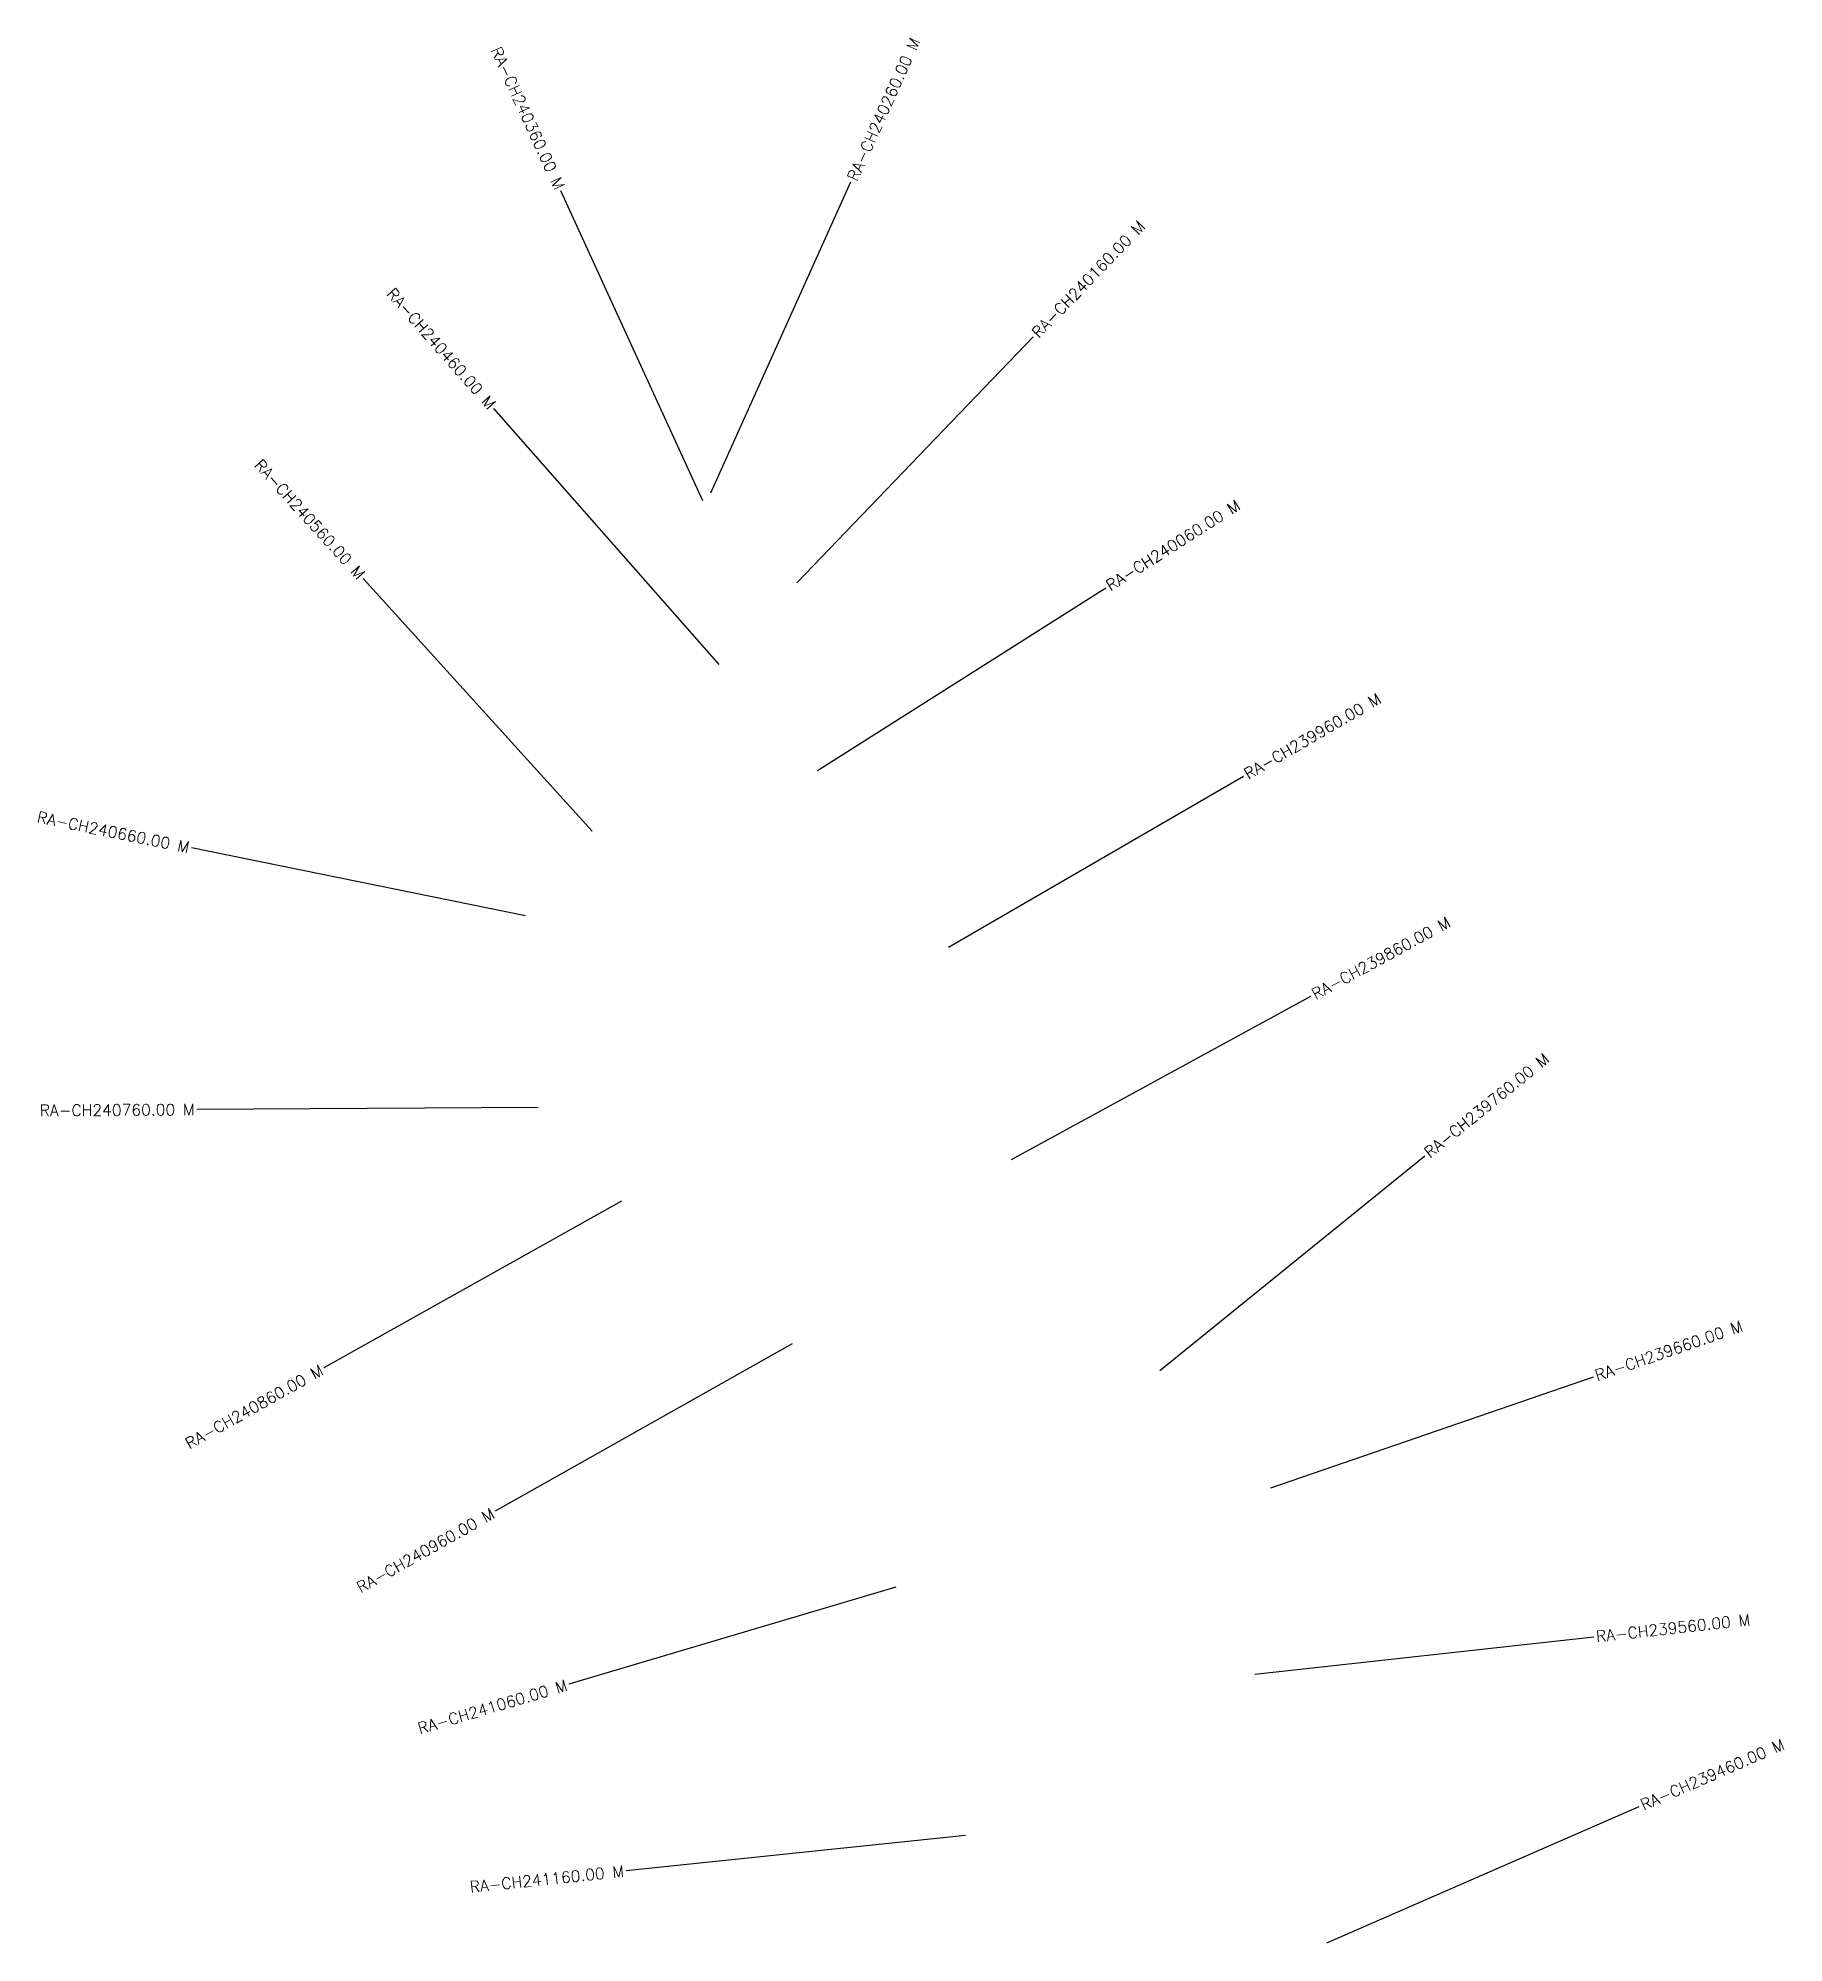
# Model space of a CAD drawing. Header units: metres. Extents: x 278749 to 284319, y 2048397 to 2051598.
# Drawn here: x 278749 to 279517, y 2050603 to 2051441 of the extents above; entities that cross this region are included whole.
import ezdxf
from ezdxf.enums import TextEntityAlignment as Align

# ---------------------------------------------------------------- set-up
doc = ezdxf.new("R2010")
doc.units = ezdxf.units.M
doc.layers.add('CS', color=134, linetype='Continuous')
doc.layers.add('CSMark', color=6, linetype='Continuous')
doc.styles.get("Standard").update_dxf_attribs({"font": 'simplex.shx'})

msp = doc.modelspace()

# ---------------------------------------------------------------- texts
at = {"layer": 'CSMark'}
for s, rotation, p in [('RA-CH240260.00 M', 65.74938, (279106.66, 2051378.54)), ('RA-CH240160.00 M', 46.15404, (279187.09, 2051310.28)), ('RA-CH240060.00 M', 32.35978, (279219.12, 2051199.62)), ('RA-CH239960.00 M', 30.10638, (279279.75, 2051116.79)), ('RA-CH239860.00 M', 28.58591, (279309.44, 2051019.95)), ('RA-CH239760.00 M', 39.06671, (279359.39, 2050950)), ('RA-CH239660.00 M', 19.03429, (279433.7, 2050852.47)), ('RA-CH239560.00 M', 6.30078, (279433.93, 2050737.87)), ('RA-CH239460.00 M', 23.58468, (279453.87, 2050663.54))]:
    msp.add_text(s, height=5, rotation=rotation, dxfattribs=at).set_placement(p, align=Align.MIDDLE_LEFT)
for s, rotation, p in [('RA-CH240360.00 M', 294.56357, (278978.32, 2051374.66)), ('RA-CH240460.00 M', 311.33396, (278948.56, 2051278.74)), ('RA-CH240560.00 M', 312.17138, (278891.12, 2051204.01)), ('RA-CH240660.00 M', 348.50933, (278815.21, 2051084.9)), ('RA-CH240760.00 M', 0.31948, (278817.64, 2050969.65)), ('RA-CH240860.00 M', 29.24593, (278873.59, 2050855.57)), ('RA-CH240960.00 M', 29.42391, (278948.84, 2050792.47)), ('RA-CH241060.00 M', 16.53961, (278981.29, 2050716.64)), ('RA-CH241160.00 M', 5.92734, (279006.42, 2050634.73))]:
    msp.add_text(s, height=5, rotation=rotation, dxfattribs=at).set_placement(p, align=Align.MIDDLE_RIGHT)

# ---------------------------------------------------------------- linework, layer by layer
at = {"layer": 'CS'}
for p, q in [((279041.09, 2051237.32), (278978.73, 2051373.75)), ((279044.64, 2051240.86), (279106.25, 2051377.63)), ((279082.49, 2051201.38), (279186.39, 2051309.56)), ((279048.25, 2051165.33), (278949.18, 2051277.96)), ((278992.49, 2051092.1), (278891.79, 2051203.27)), ((279091.57, 2051118.8), (279218.28, 2051199.08)), ((279149.12, 2051041.05), (279278.88, 2051116.29)), ((278963.18, 2051054.82), (278816.19, 2051084.7)), ((279176.84, 2050947.7), (279308.56, 2051019.47)), ((278968.64, 2050970.49), (278818.64, 2050969.65)), ((279242.15, 2050854.84), (279358.61, 2050949.37)), ((279005.34, 2050929.34), (278874.46, 2050856.06)), ((279080.37, 2050866.65), (278949.71, 2050792.96)), ((279290.95, 2050803.23), (279432.75, 2050852.15)), ((279126.04, 2050759.63), (278982.25, 2050716.93)), ((279283.84, 2050721.3), (279432.94, 2050737.76)), ((279315.49, 2050603.12), (279452.96, 2050663.14)), ((279156.62, 2050650.33), (279007.42, 2050634.83))]:
    msp.add_line(p, q, dxfattribs=at)

msp.set_redraw_order([(e.dxf.handle, doc.entitydb.next_handle()) for e in msp.query("TEXT MTEXT ATTDEF DIMENSION ARC_DIMENSION")])  # texts and dimensions are drawn at this point

doc.saveas('drawing.dxf')
